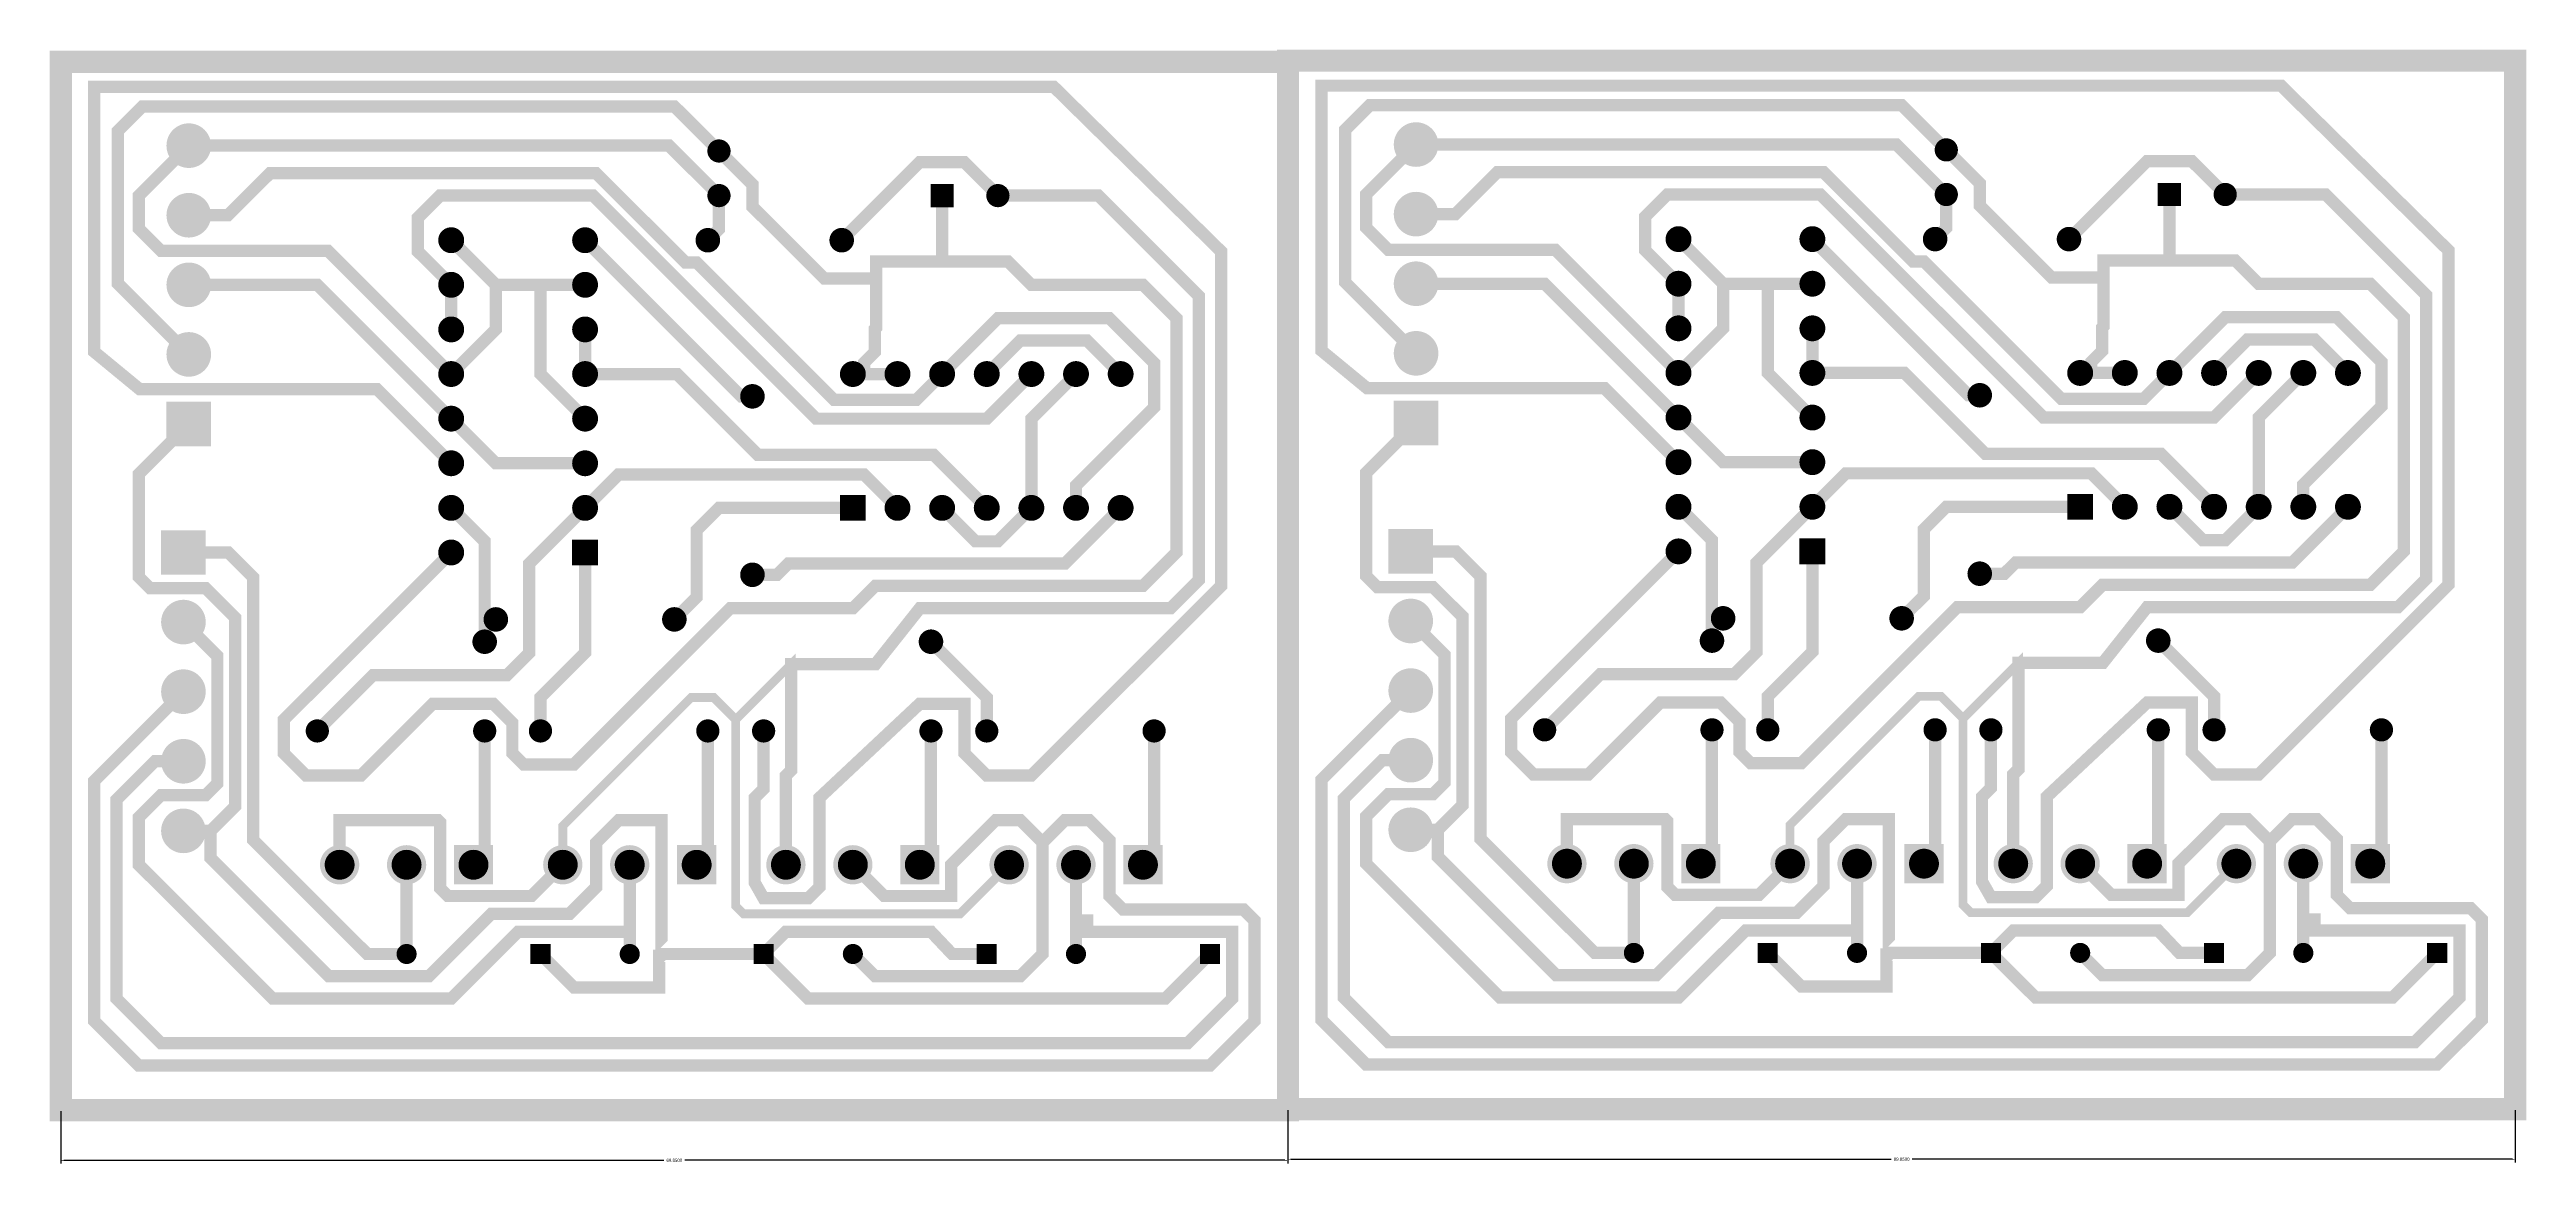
# Model space of a CAD drawing. Extents: x 57 to 198, y 54 to 118.
import ezdxf

# ---------------------------------------------------------------- set-up
doc = ezdxf.new("R2010")
doc.units = 0
doc.header["$MEASUREMENT"] = 0
doc.layers.get('0').update_dxf_attribs({"color": 1, "linetype": 'CONTINUOUS'})
doc.layers.get('Defpoints').update_dxf_attribs({"linetype": 'CONTINUOUS'})
for name, color, linetype in [('BOARD_OUTLINE', 7, 'CONTINUOUS'), ('BOTTOM', 7, 'CONTINUOUS'), ('COMPONENTS_TOP', 1, 'CONTINUOUS'), ('DRILL', 7, 'CONTINUOUS'), ('DRLDWG', 8, 'CONTINUOUS'), ('FABDWG', 7, 'CONTINUOUS'), ('PADSTACKS', 1, 'CONTINUOUS')]:
    doc.layers.add(name, color=color, linetype=linetype)
doc.layers.get('COMPONENTS_TOP').off()
doc.layers.get('PADSTACKS').off()
doc.dimstyles.get("Standard").update_dxf_attribs({"dimtxt": 0.18, "dimasz": 0.18, "dimexe": 0.18, "dimexo": 0.0625, "dimgap": 0.09, "dimtad": 0, "dimtih": 1, "dimtoh": 1, "dimdec": 4, "dimzin": 0, "dimdsep": 46, "dimtxsty": 'Standard', "dimcen": 0.09, "dimadec": 0, "dimazin": 0, "dimtfac": 1, "dimtdec": 4, "dimtofl": 0, "dimtmove": 0, "dimatfit": 3, "dimfxl": 0, "dimtolj": 1, "dimtzin": 0, "dimarcsym": 0})

# ---------------------------------------------------------------- blocks, each defined once
blk = doc.blocks.new('PADSTACK_TM_CYLND_LLB_PAD3')
blk.add_point((0, 0))
at = {"layer": 'BOTTOM', "const_width": 0.052}
blk.add_lwpolyline([(-0.026, 0), (0.026, 0)], dxfattribs=at)
at = {"layer": 'DRILL', "const_width": 0.0155}
blk.add_lwpolyline([(-0.00775, 0, 1), (0.00775, 0, 1)], format="xyb", close=True, dxfattribs=at)
at = {"layer": 'DRLDWG', "const_width": 0.0155}
blk.add_lwpolyline([(-0.00775, 0, 1), (0.00775, 0, 1)], format="xyb", close=True, dxfattribs=at)
blk = doc.blocks.new('PADSTACK_TM_CYLND_LLB_PAD4')
blk.add_point((0, 0))
at = {"layer": 'BOTTOM', "const_width": 0.026}
blk.add_lwpolyline([(-0.013, 0, 1), (0.013, 0, 1)], format="xyb", close=True, dxfattribs=at)
at = {"layer": 'DRILL', "const_width": 0.0155}
blk.add_lwpolyline([(-0.00775, 0, 1), (0.00775, 0, 1)], format="xyb", close=True, dxfattribs=at)
at = {"layer": 'DRLDWG', "const_width": 0.0155}
blk.add_lwpolyline([(-0.00775, 0, 1), (0.00775, 0, 1)], format="xyb", close=True, dxfattribs=at)
blk = doc.blocks.new('FOOTPRINT_CAPACITOR_POL_C2')
at = {"layer": 'PADSTACKS'}
for name, p in [('PADSTACK_TM_CYLND_LLB_PAD3', (0, 0)), ('PADSTACK_TM_CYLND_LLB_PAD4', (0.125, 0))]:
    blk.add_blockref(name, p, dxfattribs=at)
blk = doc.blocks.new('PADSTACK_TM_RAD_LLB_PAD2')
blk.add_point((0, 0))
at = {"layer": 'BOTTOM', "const_width": 0.026}
blk.add_lwpolyline([(-0.013, 0, 1), (0.013, 0, 1)], format="xyb", close=True, dxfattribs=at)
at = {"layer": 'DRILL', "const_width": 0.0155}
blk.add_lwpolyline([(-0.00775, 0, 1), (0.00775, 0, 1)], format="xyb", close=True, dxfattribs=at)
at = {"layer": 'DRLDWG', "const_width": 0.0155}
blk.add_lwpolyline([(-0.00775, 0, 1), (0.00775, 0, 1)], format="xyb", close=True, dxfattribs=at)
blk = doc.blocks.new('FOOTPRINT_CAP_C3')
at = {"layer": 'PADSTACKS'}
for p in [(0, 0), (0.1, 0)]:
    blk.add_blockref('PADSTACK_TM_RAD_LLB_PAD2', p, dxfattribs=at)
blk = doc.blocks.new('PADSTACK_TM_DIODE_LLB_PAD30')
blk.add_point((0, 0))
at = {"layer": 'BOTTOM', "const_width": 0.0225}
blk.add_lwpolyline([(-0.01125, 0, 1), (0.01125, 0, 1)], format="xyb", close=True, dxfattribs=at)
at = {"layer": 'DRILL', "const_width": 0.014}
blk.add_lwpolyline([(-0.007, 0, 1), (0.007, 0, 1)], format="xyb", close=True, dxfattribs=at)
at = {"layer": 'DRLDWG', "const_width": 0.014}
blk.add_lwpolyline([(-0.007, 0, 1), (0.007, 0, 1)], format="xyb", close=True, dxfattribs=at)
blk = doc.blocks.new('PADSTACK_TM_DIODE_LLB_PAD29')
blk.add_point((0, 0))
at = {"layer": 'BOTTOM', "const_width": 0.045}
blk.add_lwpolyline([(-0.0225, 0), (0.0225, 0)], dxfattribs=at)
at = {"layer": 'DRILL', "const_width": 0.014}
blk.add_lwpolyline([(-0.007, 0, 1), (0.007, 0, 1)], format="xyb", close=True, dxfattribs=at)
at = {"layer": 'DRLDWG', "const_width": 0.014}
blk.add_lwpolyline([(-0.007, 0, 1), (0.007, 0, 1)], format="xyb", close=True, dxfattribs=at)
blk = doc.blocks.new('FOOTPRINT_DIODE_D1')
at = {"layer": 'PADSTACKS', "rotation": 90}
for name, p in [('PADSTACK_TM_DIODE_LLB_PAD29', (-0.3, 0)), ('PADSTACK_TM_DIODE_LLB_PAD30', (0, 0))]:
    blk.add_blockref(name, p, dxfattribs=at)
blk = doc.blocks.new('FOOTPRINT_DIODE_D2')
at = {"layer": 'PADSTACKS', "rotation": 90}
for name, p in [('PADSTACK_TM_DIODE_LLB_PAD29', (-0.3, 0)), ('PADSTACK_TM_DIODE_LLB_PAD30', (0, 0))]:
    blk.add_blockref(name, p, dxfattribs=at)
blk = doc.blocks.new('FOOTPRINT_DIODE_D3')
at = {"layer": 'PADSTACKS', "rotation": 90}
for name, p in [('PADSTACK_TM_DIODE_LLB_PAD29', (-0.3, 0)), ('PADSTACK_TM_DIODE_LLB_PAD30', (0, 0))]:
    blk.add_blockref(name, p, dxfattribs=at)
blk = doc.blocks.new('FOOTPRINT_DIODE_D4')
at = {"layer": 'PADSTACKS', "rotation": 90}
for name, p in [('PADSTACK_TM_DIODE_LLB_PAD29', (-0.3, 0)), ('PADSTACK_TM_DIODE_LLB_PAD30', (0, 0))]:
    blk.add_blockref(name, p, dxfattribs=at)
blk = doc.blocks.new('PADSTACK_BCON156T_LLB_PAD1')
blk.add_point((0, 0))
at = {"layer": 'BOTTOM', "const_width": 0.1}
blk.add_lwpolyline([(-0.05, 0), (0.05, 0)], dxfattribs=at)
at = {"layer": 'DRILL', "const_width": 0.035}
blk.add_lwpolyline([(-0.0175, 0, 1), (0.0175, 0, 1)], format="xyb", close=True, dxfattribs=at)
at = {"layer": 'DRLDWG', "const_width": 0.035}
blk.add_lwpolyline([(-0.0175, 0, 1), (0.0175, 0, 1)], format="xyb", close=True, dxfattribs=at)
blk = doc.blocks.new('PADSTACK_BCON156T_LLB_PAD2')
blk.add_point((0, 0))
at = {"layer": 'BOTTOM', "const_width": 0.05}
blk.add_lwpolyline([(-0.025, 0, 1), (0.025, 0, 1)], format="xyb", close=True, dxfattribs=at)
at = {"layer": 'DRILL', "const_width": 0.035}
blk.add_lwpolyline([(-0.0175, 0, 1), (0.0175, 0, 1)], format="xyb", close=True, dxfattribs=at)
at = {"layer": 'DRLDWG', "const_width": 0.035}
blk.add_lwpolyline([(-0.0175, 0, 1), (0.0175, 0, 1)], format="xyb", close=True, dxfattribs=at)
blk = doc.blocks.new('FOOTPRINT_CONN5_J1')
at = {"layer": 'PADSTACKS'}
for name, p in [('PADSTACK_BCON156T_LLB_PAD1', (0, 0)), ('PADSTACK_BCON156T_LLB_PAD2', (0.156, 0)), ('PADSTACK_BCON156T_LLB_PAD2', (0.312, 0)), ('PADSTACK_BCON156T_LLB_PAD2', (0.468, 0)), ('PADSTACK_BCON156T_LLB_PAD2', (0.624, 0))]:
    blk.add_blockref(name, p, dxfattribs=at)
blk = doc.blocks.new('FOOTPRINT_CONN5_J2')
at = {"layer": 'PADSTACKS'}
for name, p in [('PADSTACK_BCON156T_LLB_PAD1', (0, 0)), ('PADSTACK_BCON156T_LLB_PAD2', (0.156, 0)), ('PADSTACK_BCON156T_LLB_PAD2', (0.312, 0)), ('PADSTACK_BCON156T_LLB_PAD2', (0.468, 0)), ('PADSTACK_BCON156T_LLB_PAD2', (0.624, 0))]:
    blk.add_blockref(name, p, dxfattribs=at)
blk = doc.blocks.new('PADSTACK_TO_LLB_PAD60')
blk.add_point((0, 0))
at = {"layer": 'BOTTOM', "const_width": 0.088}
blk.add_lwpolyline([(-0.044, 0), (0.044, 0)], dxfattribs=at)
at = {"layer": 'DRILL', "const_width": 0.0335}
blk.add_lwpolyline([(-0.01675, 0, 1), (0.01675, 0, 1)], format="xyb", close=True, dxfattribs=at)
at = {"layer": 'DRLDWG', "const_width": 0.0335}
blk.add_lwpolyline([(-0.01675, 0, 1), (0.01675, 0, 1)], format="xyb", close=True, dxfattribs=at)
blk = doc.blocks.new('PADSTACK_TO_LLB_PAD61')
blk.add_point((0, 0))
at = {"layer": 'BOTTOM', "const_width": 0.044}
blk.add_lwpolyline([(-0.022, 0, 1), (0.022, 0, 1)], format="xyb", close=True, dxfattribs=at)
at = {"layer": 'DRILL', "const_width": 0.0335}
blk.add_lwpolyline([(-0.01675, 0, 1), (0.01675, 0, 1)], format="xyb", close=True, dxfattribs=at)
at = {"layer": 'DRLDWG', "const_width": 0.0335}
blk.add_lwpolyline([(-0.01675, 0, 1), (0.01675, 0, 1)], format="xyb", close=True, dxfattribs=at)
blk = doc.blocks.new('FOOTPRINT_BD_Q1')
at = {"layer": 'PADSTACKS'}
for name, p in [('PADSTACK_TO_LLB_PAD61', (-0.05, 0)), ('PADSTACK_TO_LLB_PAD61', (0.1, 0)), ('PADSTACK_TO_LLB_PAD60', (0.25, 0))]:
    blk.add_blockref(name, p, dxfattribs=at)
blk = doc.blocks.new('FOOTPRINT_BD_Q2')
at = {"layer": 'PADSTACKS'}
for name, p in [('PADSTACK_TO_LLB_PAD61', (-0.05, 0)), ('PADSTACK_TO_LLB_PAD61', (0.1, 0)), ('PADSTACK_TO_LLB_PAD60', (0.25, 0))]:
    blk.add_blockref(name, p, dxfattribs=at)
blk = doc.blocks.new('FOOTPRINT_BD_Q3')
at = {"layer": 'PADSTACKS'}
for name, p in [('PADSTACK_TO_LLB_PAD61', (-0.05, 0)), ('PADSTACK_TO_LLB_PAD61', (0.1, 0)), ('PADSTACK_TO_LLB_PAD60', (0.25, 0))]:
    blk.add_blockref(name, p, dxfattribs=at)
blk = doc.blocks.new('FOOTPRINT_BD_Q4')
at = {"layer": 'PADSTACKS'}
for name, p in [('PADSTACK_TO_LLB_PAD61', (-0.05, 0)), ('PADSTACK_TO_LLB_PAD61', (0.1, 0)), ('PADSTACK_TO_LLB_PAD60', (0.25, 0))]:
    blk.add_blockref(name, p, dxfattribs=at)
blk = doc.blocks.new('PADSTACK_TM_AXIAL_LLB_PAD3')
blk.add_point((0, 0))
at = {"layer": 'BOTTOM', "const_width": 0.026}
blk.add_lwpolyline([(-0.013, 0, 1), (0.013, 0, 1)], format="xyb", close=True, dxfattribs=at)
at = {"layer": 'DRILL', "const_width": 0.0155}
blk.add_lwpolyline([(-0.00775, 0, 1), (0.00775, 0, 1)], format="xyb", close=True, dxfattribs=at)
at = {"layer": 'DRLDWG', "const_width": 0.0155}
blk.add_lwpolyline([(-0.00775, 0, 1), (0.00775, 0, 1)], format="xyb", close=True, dxfattribs=at)
blk = doc.blocks.new('FOOTPRINT_RESISTOR_2_R1')
at = {"layer": 'PADSTACKS'}
for p in [(0, 0), (0.375, 0)]:
    blk.add_blockref('PADSTACK_TM_AXIAL_LLB_PAD3', p, dxfattribs=at)
blk = doc.blocks.new('FOOTPRINT_RESISTOR_2_R2')
at = {"layer": 'PADSTACKS'}
for p in [(0, 0), (0.375, 0)]:
    blk.add_blockref('PADSTACK_TM_AXIAL_LLB_PAD3', p, dxfattribs=at)
blk = doc.blocks.new('FOOTPRINT_RESISTOR_2_R3')
at = {"layer": 'PADSTACKS'}
for p in [(0, 0), (0.375, 0)]:
    blk.add_blockref('PADSTACK_TM_AXIAL_LLB_PAD3', p, dxfattribs=at)
blk = doc.blocks.new('FOOTPRINT_RESISTOR_2_R4')
at = {"layer": 'PADSTACKS'}
for p in [(0, 0), (0.375, 0)]:
    blk.add_blockref('PADSTACK_TM_AXIAL_LLB_PAD3', p, dxfattribs=at)
blk = doc.blocks.new('PADSTACK_DIP100T_LLB_PAD1')
blk.add_point((0, 0))
at = {"layer": 'BOTTOM', "const_width": 0.058}
blk.add_lwpolyline([(-0.029, 0), (0.029, 0)], dxfattribs=at)
at = {"layer": 'DRILL', "const_width": 0.017}
blk.add_lwpolyline([(-0.0085, 0, 1), (0.0085, 0, 1)], format="xyb", close=True, dxfattribs=at)
at = {"layer": 'DRLDWG', "const_width": 0.017}
blk.add_lwpolyline([(-0.0085, 0, 1), (0.0085, 0, 1)], format="xyb", close=True, dxfattribs=at)
blk = doc.blocks.new('PADSTACK_DIP100T_LLB_PAD2')
blk.add_point((0, 0))
at = {"layer": 'BOTTOM', "const_width": 0.029}
blk.add_lwpolyline([(-0.0145, 0, 1), (0.0145, 0, 1)], format="xyb", close=True, dxfattribs=at)
at = {"layer": 'DRILL', "const_width": 0.017}
blk.add_lwpolyline([(-0.0085, 0, 1), (0.0085, 0, 1)], format="xyb", close=True, dxfattribs=at)
at = {"layer": 'DRLDWG', "const_width": 0.017}
blk.add_lwpolyline([(-0.0085, 0, 1), (0.0085, 0, 1)], format="xyb", close=True, dxfattribs=at)
blk = doc.blocks.new('FOOTPRINT_DIP_14_U1')
at = {"layer": 'PADSTACKS'}
for name, p in [('PADSTACK_DIP100T_LLB_PAD2', (0, 0.3)), ('PADSTACK_DIP100T_LLB_PAD2', (0.1, 0.3)), ('PADSTACK_DIP100T_LLB_PAD2', (0.2, 0.3)), ('PADSTACK_DIP100T_LLB_PAD2', (0.3, 0.3)), ('PADSTACK_DIP100T_LLB_PAD2', (0.4, 0.3)), ('PADSTACK_DIP100T_LLB_PAD2', (0.5, 0.3)), ('PADSTACK_DIP100T_LLB_PAD2', (0.6, 0.3)), ('PADSTACK_DIP100T_LLB_PAD1', (0, 0)), ('PADSTACK_DIP100T_LLB_PAD2', (0.1, 0)), ('PADSTACK_DIP100T_LLB_PAD2', (0.2, 0)), ('PADSTACK_DIP100T_LLB_PAD2', (0.3, 0)), ('PADSTACK_DIP100T_LLB_PAD2', (0.4, 0)), ('PADSTACK_DIP100T_LLB_PAD2', (0.5, 0)), ('PADSTACK_DIP100T_LLB_PAD2', (0.6, 0))]:
    blk.add_blockref(name, p, dxfattribs=at)
blk = doc.blocks.new('PADSTACK_DIP100T_LLB_PAD4_1')
blk.add_point((0, 0))
at = {"layer": 'BOTTOM', "const_width": 0.058}
blk.add_lwpolyline([(-0.029, 0), (0.029, 0)], dxfattribs=at)
at = {"layer": 'DRILL', "const_width": 0.017}
blk.add_lwpolyline([(-0.0085, 0, 1), (0.0085, 0, 1)], format="xyb", close=True, dxfattribs=at)
at = {"layer": 'DRLDWG', "const_width": 0.017}
blk.add_lwpolyline([(-0.0085, 0, 1), (0.0085, 0, 1)], format="xyb", close=True, dxfattribs=at)
blk = doc.blocks.new('PADSTACK_DIP100T_LLB_PAD3_1')
blk.add_point((0, 0))
at = {"layer": 'BOTTOM', "const_width": 0.029}
blk.add_lwpolyline([(-0.0145, 0, 1), (0.0145, 0, 1)], format="xyb", close=True, dxfattribs=at)
at = {"layer": 'DRILL', "const_width": 0.017}
blk.add_lwpolyline([(-0.0085, 0, 1), (0.0085, 0, 1)], format="xyb", close=True, dxfattribs=at)
at = {"layer": 'DRLDWG', "const_width": 0.017}
blk.add_lwpolyline([(-0.0085, 0, 1), (0.0085, 0, 1)], format="xyb", close=True, dxfattribs=at)
blk = doc.blocks.new('PADSTACK_DIP100T_LLB_PAD5_1')
blk.add_point((0, 0))
at = {"layer": 'BOTTOM', "const_width": 0.029}
blk.add_lwpolyline([(-0.0145, 0, 1), (0.0145, 0, 1)], format="xyb", close=True, dxfattribs=at)
at = {"layer": 'DRILL', "const_width": 0.017}
blk.add_lwpolyline([(-0.0085, 0, 1), (0.0085, 0, 1)], format="xyb", close=True, dxfattribs=at)
at = {"layer": 'DRLDWG', "const_width": 0.017}
blk.add_lwpolyline([(-0.0085, 0, 1), (0.0085, 0, 1)], format="xyb", close=True, dxfattribs=at)
blk = doc.blocks.new('FOOTPRINT_DIP_16_U2')
at = {"layer": 'PADSTACKS'}
for name, p in [('PADSTACK_DIP100T_LLB_PAD5_1', (0, 0.3)), ('PADSTACK_DIP100T_LLB_PAD5_1', (0.1, 0.3)), ('PADSTACK_DIP100T_LLB_PAD5_1', (0.2, 0.3)), ('PADSTACK_DIP100T_LLB_PAD5_1', (0.3, 0.3)), ('PADSTACK_DIP100T_LLB_PAD5_1', (0.4, 0.3)), ('PADSTACK_DIP100T_LLB_PAD5_1', (0.5, 0.3)), ('PADSTACK_DIP100T_LLB_PAD5_1', (0.6, 0.3)), ('PADSTACK_DIP100T_LLB_PAD5_1', (0.7, 0.3)), ('PADSTACK_DIP100T_LLB_PAD3_1', (0.1, 0)), ('PADSTACK_DIP100T_LLB_PAD3_1', (0.2, 0)), ('PADSTACK_DIP100T_LLB_PAD3_1', (0.3, 0)), ('PADSTACK_DIP100T_LLB_PAD3_1', (0.4, 0)), ('PADSTACK_DIP100T_LLB_PAD3_1', (0.5, 0)), ('PADSTACK_DIP100T_LLB_PAD3_1', (0.6, 0)), ('PADSTACK_DIP100T_LLB_PAD3_1', (0.7, 0))]:
    blk.add_blockref(name, p, dxfattribs=at)
at = {"layer": 'PADSTACKS', "rotation": 90}
blk.add_blockref('PADSTACK_DIP100T_LLB_PAD4_1', (0, 0), dxfattribs=at)
blk = doc.blocks.new('VIASTACK_VIA1')
blk.add_point((0, 0))
at = {"layer": 'BOTTOM', "const_width": 0.0275}
blk.add_lwpolyline([(-0.01375, 0, 1), (0.01375, 0, 1)], format="xyb", close=True, dxfattribs=at)
at = {"layer": 'DRILL', "const_width": 0.0175}
blk.add_lwpolyline([(-0.00875, 0, 1), (0.00875, 0, 1)], format="xyb", close=True, dxfattribs=at)
at = {"layer": 'DRLDWG', "const_width": 0.0175}
blk.add_lwpolyline([(-0.00875, 0, 1), (0.00875, 0, 1)], format="xyb", close=True, dxfattribs=at)
at = {"layer": 'FABDWG', "const_width": 0.0175}
blk.add_lwpolyline([(-0.00875, 0, 1), (0.00875, 0, 1)], format="xyb", close=True, dxfattribs=at)
blk = doc.blocks.new('*D80')
at = {"color": 0, "linetype": 'Continuous', "lineweight": -2}
for p, q in [((57.325, 57.0875), (57.325, 54.1125)), ((127.175, 57.0875), (127.175, 54.1125)), ((57.505, 54.2925), (91.65, 54.2925)), ((126.995, 54.2925), (92.85, 54.2925))]:
    blk.add_line(p, q, dxfattribs=at)
at = {"color": 0, "linetype": 'Continuous'}
for points in [[(57.505, 54.3225), (57.505, 54.2625), (57.325, 54.2925)], [(126.995, 54.3225), (126.995, 54.2625), (127.175, 54.2925)]]:
    blk.add_solid(points, dxfattribs=at)
at = {"layer": 'Defpoints', "color": 0, "linetype": 'Continuous'}
for p in [(57.325, 57.15), (127.175, 57.15), (127.175, 54.2925)]:
    blk.add_point(p, dxfattribs=at)
at = {"color": 0, "linetype": 'Continuous', "insert": (92.25, 54.2925), "char_height": 0.18, "attachment_point": 5}
blk.add_mtext('\\A1;69.8500', dxfattribs=at)
blk = doc.blocks.new('*D81')
at = {"color": 0, "linetype": 'Continuous', "lineweight": -2}
for p, q in [((127.175, 57.15), (127.175, 54.175)), ((197.025, 57.15), (197.025, 54.175)), ((127.355, 54.355), (161.5, 54.355)), ((196.845, 54.355), (162.7, 54.355))]:
    blk.add_line(p, q, dxfattribs=at)
at = {"color": 0, "linetype": 'Continuous'}
for points in [[(127.355, 54.385), (127.355, 54.325), (127.175, 54.355)], [(196.845, 54.385), (196.845, 54.325), (197.025, 54.355)]]:
    blk.add_solid(points, dxfattribs=at)
at = {"layer": 'Defpoints', "color": 0, "linetype": 'Continuous'}
for p in [(127.175, 57.2125), (197.025, 57.2125), (197.025, 54.355)]:
    blk.add_point(p, dxfattribs=at)
at = {"color": 0, "linetype": 'Continuous', "insert": (162.1, 54.355), "char_height": 0.18, "attachment_point": 5}
blk.add_mtext('\\A1;69.8500', dxfattribs=at)

msp = doc.modelspace()

# ---------------------------------------------------------------- linework, layer by layer
at = {"layer": 'BOARD_OUTLINE', "const_width": 1.27}
for points in [[(57.325, 57.15), (127.175, 57.15), (127.175, 116.84), (57.325, 116.84), (57.325, 57.15)], [(127.175, 57.2125), (197.025, 57.2125), (197.025, 116.9025), (127.175, 116.9025), (127.175, 57.2125)]]:
    msp.add_lwpolyline(points, dxfattribs=at)
at = {"layer": 'BOTTOM'}
for points, const_width in [([(79.55, 93.98), (75.3336, 98.1964), (61.8208, 98.1964), (59.23, 100.33), (59.23, 115.4176), (113.84, 115.4176), (123.365, 106.045), (123.365, 86.995), (112.57, 76.2), (110.03, 76.2), (108.76, 77.47), (108.76, 80.28982), (106.22042, 80.28982), (100.505, 74.93), (100.505, 69.85), (99.87, 69.215), (97.33, 69.215), (96.822, 70.10739), (96.822, 74.93), (97.33, 75.438), (97.33, 78.74)], 0.70019), ([(149.4, 94.0425), (145.1836, 98.2589), (131.6708, 98.2589), (129.08, 100.3925), (129.08, 115.4801), (183.69, 115.4801), (193.215, 106.1075), (193.215, 87.0575), (182.42, 76.2625), (179.88, 76.2625), (178.61, 77.5325), (178.61, 80.35232), (176.07042, 80.35232), (170.355, 74.9925), (170.355, 69.9125), (169.72, 69.2775), (167.18, 69.2775), (166.672, 70.16989), (166.672, 74.9925), (167.18, 75.5005), (167.18, 78.8025)], 0.70019), ([(94.79, 111.76), (92.25, 114.3), (61.97659, 114.3), (60.5762, 112.89961), (60.5762, 104.2162), (64.6148, 100.1776)], 0.70019), ([(164.64, 111.8225), (162.1, 114.3625), (131.82659, 114.3625), (130.4262, 112.96211), (130.4262, 104.2787), (134.4648, 100.2401)], 0.70019), ([(79.55, 99.06), (72.5396, 106.0704), (63.04, 106.0704), (61.77, 107.3404), (61.77, 109.22), (64.6148, 112.0648)], 0.70019), ([(94.79, 109.22), (91.9452, 112.0648), (64.6148, 112.0648)], 0.70019), ([(107.49, 109.22), (107.49, 105.4608), (103.7308, 105.4608), (103.7308, 104.49518), (100.78482, 104.49518), (96.695, 108.585), (96.695, 109.855), (94.79, 111.76)], 0.70019), ([(101.775, 106.68), (106.22, 111.125), (108.76, 111.125), (110.665, 109.22)], 0.70019), ([(149.4, 99.1225), (142.3896, 106.1329), (132.89, 106.1329), (131.62, 107.4029), (131.62, 109.2825), (134.4648, 112.1273)], 0.70019), ([(164.64, 109.2825), (161.7952, 112.1273), (134.4648, 112.1273)], 0.70019), ([(177.34, 109.2825), (177.34, 105.5233), (173.5808, 105.5233), (173.5808, 104.55768), (170.63482, 104.55768), (166.545, 108.6475), (166.545, 109.9175), (164.64, 111.8225)], 0.70019), ([(171.625, 106.7425), (176.07, 111.1875), (178.61, 111.1875), (180.515, 109.2825)], 0.70019), ([(107.49, 99.06), (106.0168, 97.5868), (101.3432, 97.5868), (93.52, 105.41), (92.885, 105.41), (87.805, 110.49), (69.2376, 110.49), (66.85, 108.1024), (64.6148, 108.1024)], 0.70019), ([(177.34, 99.1225), (175.8668, 97.6493), (171.1932, 97.6493), (163.37, 105.4725), (162.735, 105.4725), (157.655, 110.5525), (139.0876, 110.5525), (136.7, 108.1649), (134.4648, 108.1649)], 0.70019), ([(79.55, 88.9), (70.025, 79.375), (70.025, 77.47), (71.295, 76.2), (74.4192, 76.2), (78.50902, 80.28982), (81.94649, 80.28982), (83.02938, 79.20694), (83.02938, 77.47), (83.66438, 76.835), (86.535, 76.835), (95.425, 85.725), (102.41, 85.725), (103.68, 86.995), (118.92, 86.995), (120.825, 88.9), (120.825, 102.235), (118.92, 104.14), (112.57, 104.14), (111.2492, 105.4608), (107.49, 105.4608), (107.49, 109.22)], 0.70019), ([(79.55, 104.14), (77.645, 106.045), (77.645, 107.95), (78.915, 109.22), (87.6272, 109.22), (100.3272, 96.52), (110.03, 96.52), (112.57, 99.06)], 0.70019), ([(94.79, 109.22), (94.79, 107.315), (94.155, 106.68)], 0.70019), ([(98.6, 71.12), (98.6, 76.2), (98.9048, 76.5048), (98.9048, 82.55), (103.70117, 82.55), (106.22, 85.725), (120.4948, 85.725), (122.095, 87.3252), (122.095, 103.505), (116.38, 109.22), (110.665, 109.22)], 0.70019), ([(102.41, 99.06), (103.045, 99.06), (103.045, 99.695), (103.6546, 100.3046), (103.6546, 101.6254), (103.7308, 101.7016), (103.7308, 105.4608), (107.49, 105.4608), (107.49, 109.22)], 0.70019), ([(149.4, 88.9625), (139.875, 79.4375), (139.875, 77.5325), (141.145, 76.2625), (144.2692, 76.2625), (148.35902, 80.35232), (151.79649, 80.35232), (152.87938, 79.26944), (152.87938, 77.5325), (153.51438, 76.8975), (156.385, 76.8975), (165.275, 85.7875), (172.26, 85.7875), (173.53, 87.0575), (188.77, 87.0575), (190.675, 88.9625), (190.675, 102.2975), (188.77, 104.2025), (182.42, 104.2025), (181.0992, 105.5233), (177.34, 105.5233), (177.34, 109.2825)], 0.70019), ([(149.4, 104.2025), (147.495, 106.1075), (147.495, 108.0125), (148.765, 109.2825), (157.4772, 109.2825), (170.1772, 96.5825), (179.88, 96.5825), (182.42, 99.1225)], 0.70019), ([(164.64, 109.2825), (164.64, 107.3775), (164.005, 106.7425)], 0.70019), ([(168.45, 71.1825), (168.45, 76.2625), (168.7548, 76.5673), (168.7548, 82.6125), (173.55117, 82.6125), (176.07, 85.7875), (190.3448, 85.7875), (191.945, 87.3877), (191.945, 103.5675), (186.23, 109.2825), (180.515, 109.2825)], 0.70019), ([(172.26, 99.1225), (172.895, 99.1225), (172.895, 99.7575), (173.5046, 100.3671), (173.5046, 101.6879), (173.5808, 101.7641), (173.5808, 105.5233), (177.34, 105.5233), (177.34, 109.2825)], 0.70019), ([(79.55, 106.68), (82.09, 104.14), (82.09, 101.6), (79.55, 99.06)], 0.70019), ([(79.55, 106.68), (82.09, 104.14), (87.17, 104.14)], 0.70019), ([(87.17, 106.68), (96.06, 97.79), (96.695, 97.79)], 0.70019), ([(149.4, 106.7425), (151.94, 104.2025), (151.94, 101.6625), (149.4, 99.1225)], 0.70019), ([(149.4, 106.7425), (151.94, 104.2025), (157.02, 104.2025)], 0.70019), ([(157.02, 106.7425), (165.91, 97.8525), (166.545, 97.8525)], 0.70019), ([(79.55, 96.52), (71.93, 104.14), (64.6148, 104.14)], 0.70019), ([(79.55, 101.6), (79.55, 104.14)], 0.70019), ([(87.17, 104.14), (84.63, 104.14), (84.63, 99.06), (87.17, 96.52)], 0.70019), ([(149.4, 96.5825), (141.78, 104.2025), (134.4648, 104.2025)], 0.70019), ([(149.4, 101.6625), (149.4, 104.2025)], 0.70019), ([(157.02, 104.2025), (154.48, 104.2025), (154.48, 99.1225), (157.02, 96.5825)], 0.70019), ([(87.17, 99.06), (87.17, 101.6)], 0.70019), ([(115.11, 91.44), (115.11, 92.71), (119.555, 97.155), (119.555, 99.695), (117.015, 102.235), (110.665, 102.235), (107.49, 99.06)], 0.70019), ([(157.02, 99.1225), (157.02, 101.6625)], 0.70019), ([(184.96, 91.5025), (184.96, 92.7725), (189.405, 97.2175), (189.405, 99.7575), (186.865, 102.2975), (180.515, 102.2975), (177.34, 99.1225)], 0.70019), ([(117.65, 99.06), (115.745, 100.965), (111.935, 100.965), (110.03, 99.06)], 0.70019), ([(187.5, 99.1225), (185.595, 101.0275), (181.785, 101.0275), (179.88, 99.1225)], 0.70019), ([(87.17, 99.06), (92.4024, 99.06), (96.9998, 94.4626), (107.0074, 94.4626), (110.03, 91.44)], 0.70019), ([(102.41, 99.06), (104.95, 99.06)], 0.70019), ([(112.57, 91.44), (112.57, 96.52), (115.11, 99.06)], 0.70019), ([(157.02, 99.1225), (162.2524, 99.1225), (166.8498, 94.5251), (176.8574, 94.5251), (179.88, 91.5025)], 0.70019), ([(172.26, 99.1225), (174.8, 99.1225)], 0.70019), ([(182.42, 91.5025), (182.42, 96.5825), (184.96, 99.1225)], 0.70019), ([(64.6148, 96.2152), (61.77, 93.3704), (61.77, 87.503), (62.405, 86.868), (65.58, 86.868), (67.2564, 85.1916), (67.2564, 74.45079), (65.85601, 73.0504), (64.31, 73.0504)], 0.70019), ([(79.55, 96.52), (82.09, 93.98), (87.17, 93.98)], 0.70019), ([(134.4648, 96.2777), (131.62, 93.4329), (131.62, 87.5655), (132.255, 86.9305), (135.43, 86.9305), (137.1064, 85.2541), (137.1064, 74.51329), (135.70601, 73.1129), (134.16, 73.1129)], 0.70019), ([(149.4, 96.5825), (151.94, 94.0425), (157.02, 94.0425)], 0.70019), ([(104.95, 91.44), (103.045, 93.345), (89.075, 93.345), (87.17, 91.44)], 0.70019), ([(174.8, 91.5025), (172.895, 93.4075), (158.925, 93.4075), (157.02, 91.5025)], 0.70019), ([(87.17, 91.44), (83.995, 88.265), (83.995, 83.185), (82.725, 81.915), (75.105, 81.915), (71.93, 78.74)], 0.70019), ([(79.55, 91.44), (81.455, 89.535), (81.455, 83.82)], 0.70019), ([(79.55, 91.44), (81.455, 89.535), (81.455, 85.09), (82.09, 85.09)], 0.70019), ([(92.25, 85.09), (93.52, 86.36), (93.52, 90.17), (94.79, 91.44), (102.41, 91.44)], 0.70019), ([(96.695, 87.63), (98.09369, 87.63), (98.72869, 88.265), (114.475, 88.265), (117.65, 91.44)], 0.70019), ([(112.57, 91.44), (110.665, 89.535), (109.395, 89.535), (107.49, 91.44)], 0.70019), ([(157.02, 91.5025), (153.845, 88.3275), (153.845, 83.2475), (152.575, 81.9775), (144.955, 81.9775), (141.78, 78.8025)], 0.70019), ([(149.4, 91.5025), (151.305, 89.5975), (151.305, 83.8825)], 0.70019), ([(149.4, 91.5025), (151.305, 89.5975), (151.305, 85.1525), (151.94, 85.1525)], 0.70019), ([(162.1, 85.1525), (163.37, 86.4225), (163.37, 90.2325), (164.64, 91.5025), (172.26, 91.5025)], 0.70019), ([(166.545, 87.6925), (167.94369, 87.6925), (168.57869, 88.3275), (184.325, 88.3275), (187.5, 91.5025)], 0.70019), ([(182.42, 91.5025), (180.515, 89.5975), (179.245, 89.5975), (177.34, 91.5025)], 0.70019), ([(77.01, 66.04), (74.7748, 66.04), (68.2724, 72.5424), (68.2724, 87.49961), (66.87201, 88.9), (64.31, 88.9)], 0.70019), ([(87.17, 88.9), (87.17, 83.185), (84.63, 80.645), (84.63, 78.74)], 0.70019), ([(146.86, 66.1025), (144.6248, 66.1025), (138.1224, 72.6049), (138.1224, 87.56211), (136.72201, 88.9625), (134.16, 88.9625)], 0.70019), ([(157.02, 88.9625), (157.02, 83.2475), (154.48, 80.7075), (154.48, 78.8025)], 0.70019), ([(106.855, 83.82), (110.03, 80.645), (110.03, 78.74)], 0.70019), ([(181.15, 71.1825), (178.356, 68.3885), (166.04039, 68.3885), (165.5925, 68.83639), (165.5925, 79.4502), (168.7548, 82.6125), (168.7548, 76.5673), (168.45, 76.2625), (168.45, 71.1825)], 0.49996), ([(176.705, 83.8825), (179.88, 80.7075), (179.88, 78.8025)], 0.70019), ([(111.3, 71.12), (108.506, 68.326), (96.19039, 68.326), (95.7425, 68.77389), (95.7425, 79.3877), (98.9048, 82.55), (98.9048, 76.5048), (98.6, 76.2), (98.6, 71.12)], 0.49996), ([(64.31, 80.9752), (59.23, 75.8952), (59.23, 62.23), (61.77, 59.69), (122.73, 59.69), (125.27, 62.23), (125.27, 67.945), (124.635, 68.58), (117.777, 68.58), (117.015, 69.342), (117.015, 72.517), (115.872, 73.66), (114.475, 73.66), (113.205, 72.39), (113.205, 66.04), (111.935, 64.77), (103.68, 64.77), (102.41, 66.04)], 0.70019), ([(111.3, 71.12), (108.506, 68.326), (96.19039, 68.326), (95.7425, 68.77389), (95.7425, 79.3877), (94.4852, 80.645), (93.2152, 80.645), (85.9, 73.3298), (85.9, 71.12)], 0.49996), ([(134.16, 81.0377), (129.08, 75.9577), (129.08, 62.2925), (131.62, 59.7525), (192.58, 59.7525), (195.12, 62.2925), (195.12, 68.0075), (194.485, 68.6425), (187.627, 68.6425), (186.865, 69.4045), (186.865, 72.5795), (185.722, 73.7225), (184.325, 73.7225), (183.055, 72.4525), (183.055, 66.1025), (181.785, 64.8325), (173.53, 64.8325), (172.26, 66.1025)], 0.70019), ([(181.15, 71.1825), (178.356, 68.3885), (166.04039, 68.3885), (165.5925, 68.83639), (165.5925, 79.4502), (164.3352, 80.7075), (163.0652, 80.7075), (155.75, 73.3923), (155.75, 71.1825)], 0.49996), ([(80.82, 71.12), (81.455, 71.755), (81.455, 78.74)], 0.70019), ([(93.52, 71.12), (94.155, 71.755), (94.155, 78.74)], 0.70019), ([(106.22, 71.12), (106.855, 71.755), (106.855, 78.74)], 0.70019), ([(118.92, 71.12), (119.555, 71.755), (119.555, 78.74)], 0.70019), ([(150.67, 71.1825), (151.305, 71.8175), (151.305, 78.8025)], 0.70019), ([(163.37, 71.1825), (164.005, 71.8175), (164.005, 78.8025)], 0.70019), ([(176.07, 71.1825), (176.705, 71.8175), (176.705, 78.8025)], 0.70019), ([(188.77, 71.1825), (189.405, 71.8175), (189.405, 78.8025)], 0.70019), ([(64.31, 77.0128), (62.6899, 77.0128), (60.5, 74.8229), (60.5, 63.5), (63.04, 60.96), (121.46, 60.96), (124, 63.5), (124, 67.31), (115.745, 67.31), (115.745, 67.945), (115.11, 67.945), (115.11, 67.31), (115.11, 66.04)], 0.70019), ([(134.16, 77.0753), (132.5399, 77.0753), (130.35, 74.8854), (130.35, 63.5625), (132.89, 61.0225), (191.31, 61.0225), (193.85, 63.5625), (193.85, 67.3725), (185.595, 67.3725), (185.595, 68.0075), (184.96, 68.0075), (184.96, 67.3725), (184.96, 66.1025)], 0.70019), ([(97.33, 66.04), (91.615, 66.04), (91.51848, 65.94348), (91.51848, 73.66), (89.075, 73.66), (87.805, 72.39), (87.805, 69.85), (86.281, 68.326), (81.836, 68.326), (78.28, 64.77), (72.5904, 64.77), (65.85601, 71.50439), (65.85601, 73.0504), (64.31, 73.0504)], 0.70019), ([(85.9, 71.12), (84.122, 69.342), (79.36289, 69.342), (78.915, 69.78989), (78.915, 73.533), (78.788, 73.66), (73.2, 73.66), (73.2, 71.12)], 0.70019), ([(102.41, 66.04), (103.68, 64.77), (111.935, 64.77), (113.205, 66.04), (113.205, 72.39), (111.935, 73.66), (110.538, 73.66), (107.998, 71.12), (107.998, 69.342), (104.188, 69.342), (102.41, 71.12)], 0.70019), ([(167.18, 66.1025), (161.465, 66.1025), (161.36848, 66.00598), (161.36848, 73.7225), (158.925, 73.7225), (157.655, 72.4525), (157.655, 69.9125), (156.131, 68.3885), (151.686, 68.3885), (148.13, 64.8325), (142.4404, 64.8325), (135.70601, 71.56689), (135.70601, 73.1129), (134.16, 73.1129)], 0.70019), ([(155.75, 71.1825), (153.972, 69.4045), (149.21289, 69.4045), (148.765, 69.85239), (148.765, 73.5955), (148.638, 73.7225), (143.05, 73.7225), (143.05, 71.1825)], 0.70019), ([(172.26, 66.1025), (173.53, 64.8325), (181.785, 64.8325), (183.055, 66.1025), (183.055, 72.4525), (181.785, 73.7225), (180.388, 73.7225), (177.848, 71.1825), (177.848, 69.4045), (174.038, 69.4045), (172.26, 71.1825)], 0.70019), ([(77.01, 66.04), (77.01, 71.12)], 0.70019), ([(89.71, 66.04), (89.71, 71.12)], 0.70019), ([(115.11, 66.04), (115.11, 71.12)], 0.70019), ([(146.86, 66.1025), (146.86, 71.1825)], 0.70019), ([(159.56, 66.1025), (159.56, 71.1825)], 0.70019), ([(184.96, 66.1025), (184.96, 71.1825)], 0.70019), ([(167.18, 66.1025), (168.45, 67.3725), (176.705, 67.3725), (177.90811, 66.1025), (179.88, 66.1025)], 0.70019), ([(97.33, 66.04), (91.615, 66.04), (91.51848, 65.94348), (91.38809, 65.94348), (91.38809, 64.135), (86.535, 64.135), (84.63, 66.04)], 0.70019), ([(97.33, 66.04), (98.6, 67.31), (106.855, 67.31), (108.05811, 66.04), (110.03, 66.04)], 0.70019), ([(122.73, 66.04), (120.19, 63.5), (99.87, 63.5), (97.33, 66.04)], 0.70019), ([(167.18, 66.1025), (161.465, 66.1025), (161.36848, 66.00598), (161.23809, 66.00598), (161.23809, 64.1975), (156.385, 64.1975), (154.48, 66.1025)], 0.70019), ([(192.58, 66.1025), (190.04, 63.5625), (169.72, 63.5625), (167.18, 66.1025)], 0.70019)]:
    msp.add_lwpolyline(points, dxfattribs=dict(at, const_width=const_width))
at = {"layer": 'BOTTOM', "const_width": 0.70019}
for points in [[(64.31, 84.9376), (66.2404, 83.0072), (66.2404, 75.7428), (65.58, 75.0824), (63.04, 75.0824), (61.77, 73.8124), (61.77, 71.12), (69.39, 63.5), (79.55, 63.5), (83.36, 67.31), (89.71, 67.31), (89.71, 66.04, 0.671316691)], [(134.16, 85.0001), (136.0904, 83.0697), (136.0904, 75.8053), (135.43, 75.1449), (132.89, 75.1449), (131.62, 73.8749), (131.62, 71.1825), (139.24, 63.5625), (149.4, 63.5625), (153.21, 67.3725), (159.56, 67.3725), (159.56, 66.1025, 0.671316691)]]:
    msp.add_lwpolyline(points, format="xyb", dxfattribs=at)

# ---------------------------------------------------------------- block references
at = {"layer": 'COMPONENTS_TOP', "xscale": 25.4, "yscale": 25.4, "zscale": 25.4}
for name, p, rotation in [('FOOTPRINT_CONN5_J2', (64.6148, 96.2152), 90), ('FOOTPRINT_CONN5_J2', (134.4648, 96.2777), 90), ('FOOTPRINT_CAP_C3', (94.79, 111.76), 270), ('FOOTPRINT_CAP_C3', (164.64, 111.8225), 270), ('FOOTPRINT_DIP_16_U2', (87.17, 88.9), 90), ('FOOTPRINT_DIP_16_U2', (157.02, 88.9625), 90), ('FOOTPRINT_CONN5_J1', (64.31, 88.9), 270), ('FOOTPRINT_CONN5_J1', (134.16, 88.9625), 270), ('FOOTPRINT_DIODE_D4', (77.01, 66.04), 180), ('FOOTPRINT_DIODE_D3', (89.71, 66.04), 180), ('FOOTPRINT_DIODE_D2', (102.41, 66.04), 180), ('FOOTPRINT_DIODE_D1', (115.11, 66.04), 180), ('FOOTPRINT_DIODE_D4', (146.86, 66.1025), 180), ('FOOTPRINT_DIODE_D3', (159.56, 66.1025), 180), ('FOOTPRINT_DIODE_D2', (172.26, 66.1025), 180), ('FOOTPRINT_DIODE_D1', (184.96, 66.1025), 180)]:
    msp.add_blockref(name, p, dxfattribs=dict(at, rotation=rotation))
for name, p in [('FOOTPRINT_CAPACITOR_POL_C2', (107.49, 109.22)), ('FOOTPRINT_CAPACITOR_POL_C2', (177.34, 109.2825)), ('FOOTPRINT_DIP_14_U1', (102.41, 91.44)), ('FOOTPRINT_DIP_14_U1', (172.26, 91.5025)), ('FOOTPRINT_RESISTOR_2_R4', (71.93, 78.74)), ('FOOTPRINT_RESISTOR_2_R3', (84.63, 78.74)), ('FOOTPRINT_RESISTOR_2_R2', (97.33, 78.74)), ('FOOTPRINT_RESISTOR_2_R1', (110.03, 78.74)), ('FOOTPRINT_RESISTOR_2_R4', (141.78, 78.8025)), ('FOOTPRINT_RESISTOR_2_R3', (154.48, 78.8025)), ('FOOTPRINT_RESISTOR_2_R2', (167.18, 78.8025)), ('FOOTPRINT_RESISTOR_2_R1', (179.88, 78.8025)), ('FOOTPRINT_BD_Q4', (74.47, 71.12)), ('FOOTPRINT_BD_Q3', (87.17, 71.12)), ('FOOTPRINT_BD_Q2', (99.87, 71.12)), ('FOOTPRINT_BD_Q1', (112.57, 71.12)), ('FOOTPRINT_BD_Q4', (144.32, 71.1825)), ('FOOTPRINT_BD_Q3', (157.02, 71.1825)), ('FOOTPRINT_BD_Q2', (169.72, 71.1825)), ('FOOTPRINT_BD_Q1', (182.42, 71.1825))]:
    msp.add_blockref(name, p, dxfattribs=at)
at = {"layer": 'PADSTACKS', "xscale": 25.4, "yscale": 25.4, "zscale": 25.4}
for p in [(94.155, 106.68), (101.775, 106.68), (164.005, 106.7425), (171.625, 106.7425), (96.695, 97.79), (166.545, 97.8525), (96.695, 87.63), (166.545, 87.6925), (82.09, 85.09), (92.25, 85.09), (151.94, 85.1525), (162.1, 85.1525), (81.455, 83.82), (106.855, 83.82), (151.305, 83.8825), (176.705, 83.8825)]:
    msp.add_blockref('VIASTACK_VIA1', p, dxfattribs=at)

# ---------------------------------------------------------------- dimensions: what is measured, and where the dimension line sits
at = {"linetype": 'Continuous'}
for base, p1, p2, picture, middle in [((127.175, 54.2925), (57.325, 57.15), (127.175, 57.15), '*D80', (92.25, 54.2925)), ((197.025, 54.355), (127.175, 57.2125), (197.025, 57.2125), '*D81', (162.1, 54.355))]:
    dim = msp.add_linear_dim(base=base, p1=p1, p2=p2, dimstyle='Standard', dxfattribs=at)
    dim.commit()
    dim.dimension.update_dxf_attribs({"geometry": picture, "text_midpoint": middle})

doc.saveas('drawing.dxf')
